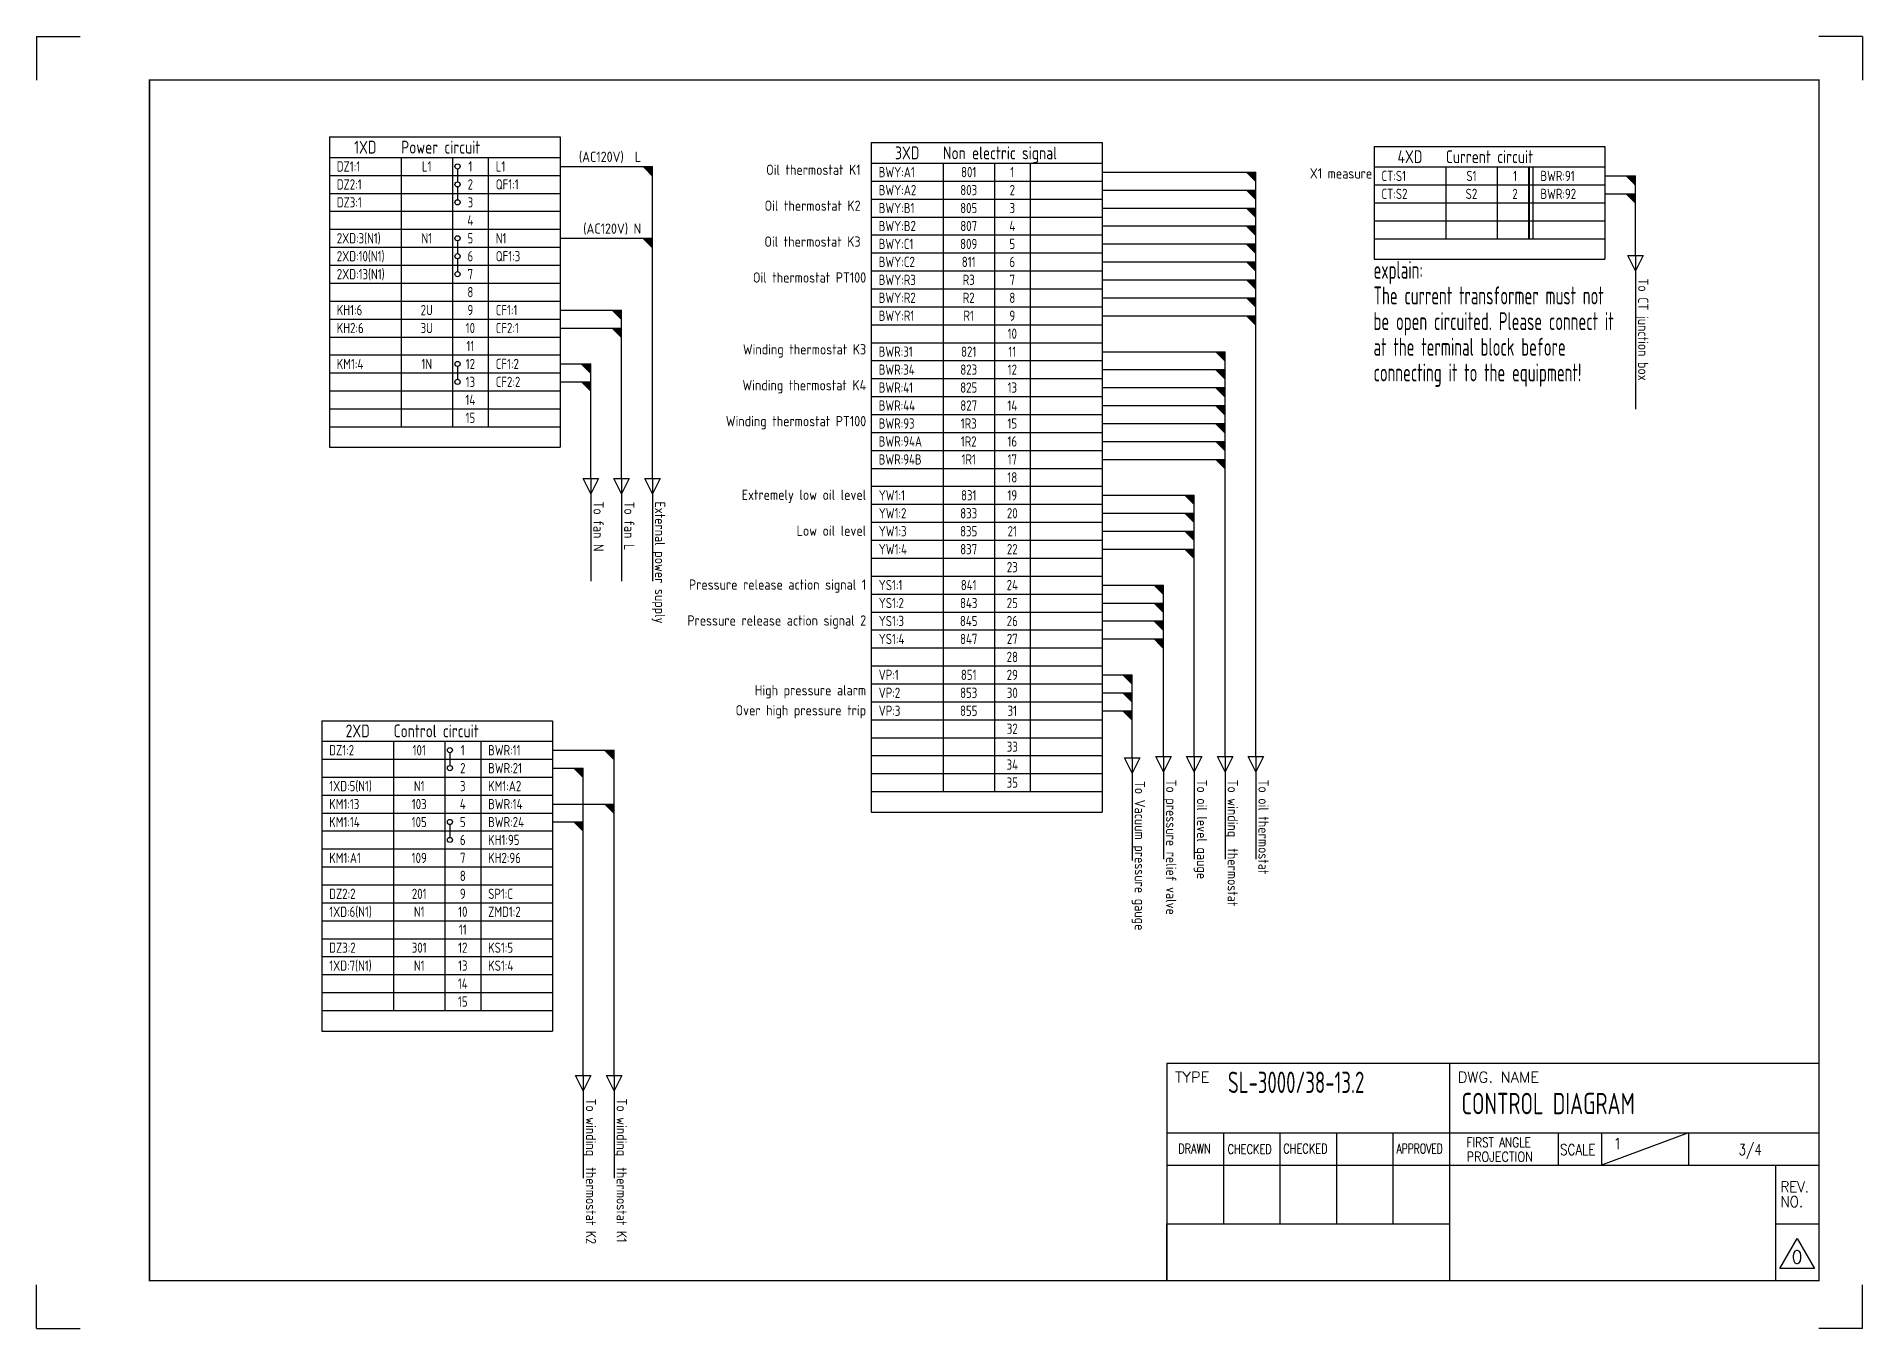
# Model space of a CAD drawing. Header units: millimetres. Extents: x 3839 to 6700, y -15967 to -14234.
# Drawn here: x 4754.7 to 5182, y -15966.7 to -15664.5 of the extents above; entities that cross this region are included whole.
import ezdxf
from ezdxf.enums import TextEntityAlignment as Align

# ---------------------------------------------------------------- set-up
doc = ezdxf.new("R2010")
doc.units = ezdxf.units.MM
doc.layers.get('0').update_dxf_attribs({"lineweight": 15})
for name, color, linetype in [('1', 4, 'Continuous'), ('2', 3, 'Continuous'), ('CABLE', 4, 'Continuous'), ('LY_JxDzb', 7, 'Continuous'), ('MXB', 4, 'Continuous')]:
    doc.layers.add(name, color=color, linetype=linetype)
doc.layers.add('paper', color=254, linetype='Continuous', plot=False)
doc.layers.add('铁心', color=3, linetype='Continuous', lineweight=0)
doc.styles.add('GB', font='gbenor.shx', dxfattribs={"bigfont": 'gbcbig.shx'})
doc.styles.add('MY-GB', font='gbenor.shx', dxfattribs={"width": 0.9, "bigfont": 'gbcbig.shx'})
doc.styles.add('ROMANS', font='romans.shx', dxfattribs={"oblique": 5})

msp = doc.modelspace()

# ---------------------------------------------------------------- texts
at = {"color": 1, "insert": (5067.6, -15716.95), "char_height": 4.2, "width": 56.4772, "attachment_point": 1, "line_spacing_factor": 0.857143, "style": 'GB'}
msp.add_mtext('{\\Fgbenor,hztxt|c134;\\W0.7;explain:^JThe current transformer must not be open circuited. Please connect it at the terminal block before connecting it to the equipment!}', dxfattribs=at)
at = {"layer": '2', "style": 'ROMANS'}
for s, height, p in [('TYPE', 2.544, (5021.14, -15909.16)), ('DWG. NAME', 2.544, (5087.28, -15909.16)), ('1', 2.54, (5123.63, -15924.72))]:
    msp.add_text(s, height=height, dxfattribs=at).set_placement(p)
for s, height, width, p in [('DRAWN', 2.239, 0.75, (5021.88, -15925.73)), ('CHECKED', 2.239, 0.75, (5046.48, -15925.73)), ('APPROVED', 2.239, 0.7, (5073, -15925.73)), ('FIRST ANGLE', 2.2386, 0.8, (5089.39, -15924.27)), ('SCALE', 2.544, 0.8, (5111.26, -15926.12)), ('3/4', 2.544, 0.8, (5153.04, -15926.12)), ('CHECKED', 2.239, 0.75, (5033.43, -15925.87)), ('PROJECTION', 2.239, 0.86, (5089.39, -15927.63)), ('REV.', 2.544, 0.9, (5162.84, -15934.82)), ('NO.', 2.544, 0.9, (5162.84, -15938.29))]:
    msp.add_text(s, height=height, dxfattribs=dict(at, width=width)).set_placement(p)
at = {"layer": '2', "color": 4, "style": 'ROMANS'}
msp.add_text('0', height=3.05, dxfattribs=at).set_placement((5165.41, -15951.47))
at = {"layer": 'CABLE', "style": 'GB'}
for s, p in [('To CT junction box', (5130.72, -15721.07)), ('To fan N', (4886.21, -15773.24)), ('To fan L', (4893.41, -15773.24)), ('External power supply', (4900.61, -15773.24)), ('To Vacuum pressure gauge', (5012.92, -15838.6)), ('To pressure relief valve ', (5020.25, -15838.28)), ('To oil level gauge ', (5027.45, -15838.28)), ('To winding  thermostat  ', (5034.65, -15838.28)), ('To oil thermostat ', (5041.85, -15838.28)), ('To winding  thermostat K2  ', (4884.44, -15912.89)), ('To winding  thermostat K1  ', (4891.64, -15912.89))]:
    msp.add_text(s, height=2.4, rotation=270, dxfattribs=at).set_placement(p, align=Align.MIDDLE_LEFT)
at = {"layer": 'LY_JxDzb', "style": 'MY-GB', "width": 0.9}
for s, height, p in [('1XD', 3, (4831.61, -15690.36)), ('3XD', 3, (4958.45, -15691.69)), ('4XD', 3, (5076.12, -15692.58)), ('L1', 2.4, (4846.01, -15694.86)), ('1', 2.4, (4856.21, -15694.86)), ('801', 2.4, (4972.85, -15696.19)), ('1', 2.4, (4983.05, -15696.19)), ('S1', 2.4, (5090.52, -15697.08)), ('1', 2.4, (5100.72, -15697.08)), ('L1', 0.0012, (4840.01, -15699.06)), ('2', 2.4, (4856.21, -15699.06)), ('803', 2.4, (4972.85, -15700.39)), ('2', 2.4, (4983.05, -15700.39)), ('S2', 2.4, (5090.52, -15701.28)), ('2', 2.4, (5100.72, -15701.28)), ('L1', 0.0012, (4840.01, -15703.26)), ('3', 2.4, (4856.21, -15703.26)), ('805', 2.4, (4972.85, -15704.59)), ('3', 2.4, (4983.05, -15704.59)), ('4', 2.4, (4856.21, -15707.46)), ('807', 2.4, (4972.85, -15708.79)), ('4', 2.4, (4983.05, -15708.79)), ('N1', 2.4, (4846.01, -15711.66)), ('5', 2.4, (4856.21, -15711.66)), ('809', 2.4, (4972.85, -15712.99)), ('5', 2.4, (4983.05, -15712.99)), ('N1', 0.0012, (4840.01, -15715.86)), ('6', 2.4, (4856.21, -15715.86)), ('811', 2.4, (4972.85, -15717.19)), ('6', 2.4, (4983.05, -15717.19)), ('N1', 0.0012, (4840.01, -15720.06)), ('7', 2.4, (4856.21, -15720.06)), ('R3', 2.4, (4972.85, -15721.39)), ('7', 2.4, (4983.05, -15721.39)), ('8', 2.4, (4856.21, -15724.26)), ('R2', 2.4, (4972.85, -15725.59)), ('8', 2.4, (4983.05, -15725.59)), ('2U', 2.4, (4846.01, -15728.46)), ('9', 2.4, (4856.21, -15728.46)), ('R1', 2.4, (4972.85, -15729.79)), ('9', 2.4, (4983.05, -15729.79)), ('3U', 2.4, (4846.01, -15732.66)), ('10', 2.4, (4856.21, -15732.66)), ('10', 2.4, (4983.05, -15733.99)), ('11', 2.4, (4856.21, -15736.86)), ('821', 2.4, (4972.85, -15738.19)), ('11', 2.4, (4983.05, -15738.19)), ('1N', 2.4, (4846.01, -15741.06)), ('13', 2.4, (4856.21, -15745.26)), ('12', 2.4, (4856.21, -15741.06)), ('823', 2.4, (4972.85, -15742.39)), ('12', 2.4, (4983.05, -15742.39)), ('1N', 0.0012, (4840.01, -15745.26)), ('14', 2.4, (4856.21, -15749.46)), ('825', 2.4, (4972.85, -15746.59)), ('13', 2.4, (4983.05, -15746.59)), ('15', 2.4, (4856.21, -15753.66)), ('827', 2.4, (4972.85, -15750.79)), ('14', 2.4, (4983.05, -15750.79)), ('1R3', 2.4, (4972.85, -15754.99)), ('15', 2.4, (4983.05, -15754.99)), ('1R2', 2.4, (4972.85, -15759.19)), ('16', 2.4, (4983.05, -15759.19)), ('1R1', 2.4, (4972.85, -15763.39)), ('17', 2.4, (4983.05, -15763.39)), ('18', 2.4, (4983.05, -15767.59)), ('831', 2.4, (4972.85, -15771.79)), ('19', 2.4, (4983.05, -15771.79)), ('833', 2.4, (4972.85, -15775.99)), ('20', 2.4, (4983.05, -15775.99)), ('835', 2.4, (4972.85, -15780.19)), ('21', 2.4, (4983.05, -15780.19)), ('837', 2.4, (4972.85, -15784.39)), ('22', 2.4, (4983.05, -15784.39)), ('23', 2.4, (4983.05, -15788.59)), ('841', 2.4, (4972.85, -15792.79)), ('24', 2.4, (4983.05, -15792.79)), ('843', 2.4, (4972.85, -15796.99)), ('25', 2.4, (4983.05, -15796.99)), ('845', 2.4, (4972.85, -15801.19)), ('26', 2.4, (4983.05, -15801.19)), ('847', 2.4, (4972.85, -15805.39)), ('27', 2.4, (4983.05, -15805.39)), ('28', 2.4, (4983.05, -15809.59)), ('851', 2.4, (4972.85, -15813.79)), ('29', 2.4, (4983.05, -15813.79)), ('855', 2.4, (4972.85, -15822.19)), ('853', 2.4, (4972.85, -15817.99)), ('30', 2.4, (4983.05, -15817.99)), ('31', 2.4, (4983.05, -15822.19)), ('32', 2.4, (4983.05, -15826.39)), ('2XD', 3, (4829.84, -15826.91)), ('33', 2.4, (4983.05, -15830.59)), ('101', 2.4, (4844.24, -15831.41)), ('1', 2.4, (4854.44, -15831.41)), ('34', 2.4, (4983.05, -15834.79)), ('101', 0.0012, (4838.24, -15835.61)), ('2', 2.4, (4854.44, -15835.61)), ('35', 2.4, (4983.05, -15838.99)), ('N1', 2.4, (4844.24, -15839.81)), ('3', 2.4, (4854.44, -15839.81)), ('103', 2.4, (4844.24, -15844.01)), ('4', 2.4, (4854.44, -15844.01)), ('105', 2.4, (4844.24, -15848.21)), ('5', 2.4, (4854.44, -15848.21)), ('105', 0.0012, (4838.24, -15852.41)), ('6', 2.4, (4854.44, -15852.41)), ('109', 2.4, (4844.24, -15856.61)), ('7', 2.4, (4854.44, -15856.61)), ('8', 2.4, (4854.44, -15860.81)), ('201', 2.4, (4844.24, -15865.01)), ('N1', 2.4, (4844.24, -15869.21)), ('10', 2.4, (4854.44, -15869.21)), ('9', 2.4, (4854.44, -15865.01)), ('11', 2.4, (4854.44, -15873.41)), ('301', 2.4, (4844.24, -15877.61)), ('12', 2.4, (4854.44, -15877.61)), ('N1', 2.4, (4844.24, -15881.81)), ('13', 2.4, (4854.44, -15881.81)), ('14', 2.4, (4854.44, -15886.01)), ('15', 2.4, (4854.44, -15890.21))]:
    msp.add_text(s, height=height, dxfattribs=at).set_placement(p, align=Align.MIDDLE_CENTER)
for s, height, p in [('Power circuit', 3, (4840.01, -15690.36)), ('Non electric signal', 3, (4966.85, -15691.69)), ('Current circuit', 3, (5084.52, -15692.58)), ('DZ1:1', 2.4, (4824.95, -15694.86)), ('L1', 2.4, (4862.15, -15694.86)), ('BWY:A1', 2.4, (4951.79, -15696.19)), ('CT:S1', 2.4, (5069.46, -15697.08)), ('BWR:91', 2.4, (5106.66, -15697.08)), ('DZ2:1', 2.4, (4824.95, -15699.06)), ('QF1:1', 2.4, (4862.15, -15699.06)), ('BWY:A2', 2.4, (4951.79, -15700.39)), ('CT:S2', 2.4, (5069.46, -15701.28)), ('BWR:92', 2.4, (5106.66, -15701.28)), ('DZ3:1', 2.4, (4824.95, -15703.26)), ('BWY:B1', 2.4, (4951.79, -15704.59)), ('BWY:B2', 2.4, (4951.79, -15708.79)), ('2XD:3(N1)', 2.4, (4824.95, -15711.66)), ('N1', 2.4, (4862.15, -15711.66)), ('BWY:C1', 2.4, (4951.79, -15712.99)), ('2XD:10(N1)', 2.4, (4824.95, -15715.86)), ('QF1:3', 2.4, (4862.15, -15715.86)), ('BWY:C2', 2.4, (4951.79, -15717.19)), ('2XD:13(N1)', 2.4, (4824.95, -15720.06)), ('BWY:R3', 2.4, (4951.79, -15721.39)), ('BWY:R2', 2.4, (4951.79, -15725.59)), ('KH1:6', 2.4, (4824.95, -15728.46)), ('CF1:1', 2.4, (4862.15, -15728.46)), ('BWY:R1', 2.4, (4951.79, -15729.79)), ('KH2:6', 2.4, (4824.95, -15732.66)), ('CF2:1', 2.4, (4862.15, -15732.66)), ('BWR:31', 2.4, (4951.79, -15738.19)), ('KM1:4', 2.4, (4824.95, -15741.06)), ('CF1:2', 2.4, (4862.15, -15741.06)), ('CF2:2', 2.4, (4862.15, -15745.26)), ('BWR:34', 2.4, (4951.79, -15742.39)), ('BWR:41', 2.4, (4951.79, -15746.59)), ('BWR:44', 2.4, (4951.79, -15750.79)), ('BWR:93', 2.4, (4951.79, -15754.99)), ('BWR:94A', 2.4, (4951.79, -15759.19)), ('BWR:94B', 2.4, (4951.79, -15763.39)), ('YW1:1', 2.4, (4951.79, -15771.79)), ('YW1:2', 2.4, (4951.79, -15775.99)), ('YW1:3', 2.4, (4951.79, -15780.19)), ('YW1:4', 2.4, (4951.79, -15784.39)), ('YS1:1', 2.4, (4951.79, -15792.79)), ('YS1:2', 2.4, (4951.79, -15796.99)), ('YS1:3', 2.4, (4951.79, -15801.19)), ('YS1:4', 2.4, (4951.79, -15805.39)), ('VP:1', 2.4, (4951.79, -15813.79)), ('VP:2', 2.4, (4951.79, -15817.99)), ('VP:3', 2.4, (4951.79, -15822.19)), ('Control circuit', 3, (4838.24, -15826.91)), ('DZ1:2', 2.4, (4823.18, -15831.41)), ('BWR:11', 2.4, (4860.38, -15831.41)), ('BWR:21', 2.4, (4860.38, -15835.61)), ('1XD:5(N1)', 2.4, (4823.18, -15839.81)), ('KM1:A2', 2.4, (4860.38, -15839.81)), ('KM1:13', 2.4, (4823.18, -15844.01)), ('BWR:14', 2.4, (4860.38, -15844.01)), ('KM1:14', 2.4, (4823.18, -15848.21)), ('BWR:24', 2.4, (4860.38, -15848.21)), ('KH1:95', 2.4, (4860.38, -15852.41)), ('KM1:A1', 2.4, (4823.18, -15856.61)), ('KH2:96', 2.4, (4860.38, -15856.61)), ('1XD:6(N1)', 2.4, (4823.18, -15869.21)), ('DZ2:2', 2.4, (4823.18, -15865.01)), ('SP1:C', 2.4, (4860.38, -15865.01)), ('ZMD1:2', 2.4, (4860.38, -15869.21)), ('DZ3:2', 2.4, (4823.18, -15877.61)), ('KS1:5', 2.4, (4860.38, -15877.61)), ('1XD:7(N1)', 2.4, (4823.18, -15881.81)), ('KS1:4', 2.4, (4860.38, -15881.81))]:
    msp.add_text(s, height=height, dxfattribs=at).set_placement(p, align=Align.MIDDLE_LEFT)
at = {"layer": 'LY_JxDzb', "style": 'GB'}
for s, p in [('(AC120V)  L', (4896.19, -15693.81)), ('Oil thermostat K1 ', (4948.85, -15696.84)), ('Oil thermostat K2 ', (4948.85, -15705.24)), ('(AC120V) N', (4896.19, -15710.61)), ('Oil thermostat K3 ', (4948.85, -15713.64)), ('Oil thermostat PT100', (4948.85, -15722.04)), ('Winding thermostat K3', (4948.85, -15738.84)), ('Winding thermostat K4', (4948.85, -15747.24)), ('Winding thermostat PT100', (4948.85, -15755.64)), ('Extremely low oil level', (4948.85, -15772.87)), ('Low oil level', (4948.85, -15781.27)), ('Pressure release action signal 1', (4948.85, -15793.87)), ('Pressure release action signal 2', (4948.85, -15802.27)), ('High pressure alarm', (4948.85, -15818.59)), ('Over high pressure trip', (4948.85, -15823.27))]:
    msp.add_text(s, height=2.4, dxfattribs=at).set_placement(p, align=Align.RIGHT)
msp.add_text('X1 measure', height=2.4, dxfattribs=at).set_placement((5059.99, -15696.49), align=Align.MIDDLE_CENTER)
at = {"layer": 'MXB', "style": 'MY-GB'}
for s, width, p in [('SL-3000/38-13.2', 0.75, (5033.52, -15911.6)), ('CONTROL DIAGRAM', 0.8, (5088.19, -15916.57))]:
    msp.add_text(s, height=5, dxfattribs=dict(at, width=width)).set_placement(p)

# ---------------------------------------------------------------- linework, layer by layer
at = {"layer": '1', "const_width": 0.356}
msp.add_lwpolyline([(4781.13, -15955.49), (5171.86, -15955.49), (5171.86, -15674.65), (4781.13, -15674.65), (4781.13, -15955.49)], dxfattribs=at)
msp.add_lwpolyline([(4781.13, -15955.49), (5171.86, -15955.49), (5171.86, -15674.65), (4781.13, -15674.65), (4781.13, -15955.49)], dxfattribs=at)
at = {"layer": '2'}
for p, q in [((5019.23, -15904.61), (5171.86, -15904.61)), ((5019.23, -15904.61), (5019.23, -15955.49)), ((5085.37, -15904.61), (5085.37, -15955.49)), ((5019.23, -15920.89), (5171.86, -15920.89)), ((5032.46, -15920.89), (5032.46, -15942.23)), ((5045.69, -15920.89), (5045.69, -15942.23)), ((5058.92, -15920.89), (5058.92, -15942.23)), ((5072.14, -15920.89), (5072.14, -15942.23)), ((5110.81, -15920.89), (5110.81, -15928.52)), ((5141.34, -15920.89), (5120.99, -15928.52)), ((5120.99, -15920.89), (5120.99, -15928.52)), ((5141.34, -15920.89), (5141.34, -15928.52)), ((5019.23, -15928.52), (5085.37, -15928.52)), ((5085.37, -15928.52), (5171.86, -15928.52)), ((5161.69, -15928.52), (5161.69, -15955.49)), ((5019.23, -15942.23), (5085.37, -15942.23)), ((5019.23, -15955.46), (5019.23, -15942.23)), ((5161.69, -15942.23), (5171.86, -15942.23)), ((5162.7, -15952.69), (5166.77, -15945.64)), ((5166.77, -15945.64), (5170.84, -15952.69)), ((5170.84, -15952.69), (5162.7, -15952.69))]:
    msp.add_line(p, q, dxfattribs=at)
at = {"layer": 'CABLE'}
for points in [[(4877.21, -15694.86), (4898.81, -15694.86)], [(4898.81, -15767.84), (4898.81, -15694.86)], [(5004.05, -15696.19), (5040.05, -15696.19)], [(5040.05, -15832.88), (5040.05, -15696.19)], [(5121.72, -15697.08), (5128.92, -15697.08)], [(5128.92, -15715.67), (5128.92, -15697.08)], [(5004.05, -15700.39), (5040.05, -15700.39)], [(5121.72, -15701.28), (5128.92, -15701.28)], [(5004.05, -15704.59), (5040.05, -15704.59)], [(5004.05, -15708.79), (5040.05, -15708.79)], [(4877.21, -15711.66), (4898.81, -15711.66)], [(5004.05, -15712.99), (5040.05, -15712.99)], [(5004.05, -15717.19), (5040.05, -15717.19)], [(5128.92, -15715.67), (5128.92, -15719.27), (5127.12, -15715.67), (5130.72, -15715.67), (5128.92, -15719.27), (5128.92, -15751.67)], [(5004.05, -15721.39), (5040.05, -15721.39)], [(5004.05, -15725.59), (5040.05, -15725.59)], [(4877.21, -15728.46), (4891.61, -15728.46)], [(4891.61, -15767.84), (4891.61, -15728.46)], [(5004.05, -15729.79), (5040.05, -15729.79)], [(4877.21, -15732.66), (4891.61, -15732.66)], [(5004.05, -15738.19), (5032.85, -15738.19)], [(5032.85, -15832.88), (5032.85, -15738.19)], [(4877.21, -15741.06), (4884.41, -15741.06)], [(4884.41, -15767.84), (4884.41, -15741.06)], [(5004.05, -15742.39), (5032.85, -15742.39)], [(4877.21, -15745.26), (4884.41, -15745.26)], [(5004.05, -15746.59), (5032.85, -15746.59)], [(5004.05, -15750.79), (5032.85, -15750.79)], [(5004.05, -15754.99), (5032.85, -15754.99)], [(5004.05, -15759.19), (5032.85, -15759.19)], [(5004.05, -15763.39), (5032.85, -15763.39)], [(4884.41, -15767.84), (4884.41, -15771.44), (4882.61, -15767.84), (4886.21, -15767.84), (4884.41, -15771.44), (4884.41, -15791.84)], [(4891.61, -15767.84), (4891.61, -15771.44), (4889.81, -15767.84), (4893.41, -15767.84), (4891.61, -15771.44), (4891.61, -15791.84)], [(4898.81, -15767.84), (4898.81, -15771.44), (4897.01, -15767.84), (4900.61, -15767.84), (4898.81, -15771.44), (4898.81, -15791.84)], [(5004.05, -15771.79), (5025.65, -15771.79)], [(5025.65, -15832.88), (5025.65, -15771.79)], [(5004.05, -15775.99), (5025.65, -15775.99)], [(5004.05, -15780.19), (5025.65, -15780.19)], [(5004.05, -15784.39), (5025.65, -15784.39)], [(5004.05, -15792.79), (5018.45, -15792.79)], [(5018.45, -15832.88), (5018.45, -15792.79)], [(5004.05, -15796.99), (5018.45, -15796.99)], [(5004.05, -15801.19), (5018.45, -15801.19)], [(5004.05, -15805.39), (5018.45, -15805.39)], [(5004.05, -15813.79), (5011.12, -15813.79)], [(5011.12, -15833.2), (5011.12, -15813.79)], [(5004.05, -15817.99), (5011.12, -15817.99)], [(5004.05, -15822.19), (5011.12, -15822.19)], [(4875.44, -15831.41), (4889.84, -15831.41)], [(4889.84, -15907.49), (4889.84, -15831.41)], [(5011.12, -15833.2), (5011.12, -15836.8), (5009.32, -15833.2), (5012.92, -15833.2), (5011.12, -15836.8), (5011.12, -15857.2)], [(5018.45, -15832.88), (5018.45, -15836.48), (5016.65, -15832.88), (5020.25, -15832.88), (5018.45, -15836.48), (5018.45, -15856.88)], [(5025.65, -15832.88), (5025.65, -15836.48), (5023.85, -15832.88), (5027.45, -15832.88), (5025.65, -15836.48), (5025.65, -15856.88)], [(5032.85, -15832.88), (5032.85, -15836.48), (5031.05, -15832.88), (5034.65, -15832.88), (5032.85, -15836.48), (5032.85, -15856.88)], [(5040.05, -15832.88), (5040.05, -15836.48), (5038.25, -15832.88), (5041.85, -15832.88), (5040.05, -15836.48), (5040.05, -15856.88)], [(4875.44, -15835.61), (4882.64, -15835.61)], [(4882.64, -15907.49), (4882.64, -15835.61)], [(4875.44, -15844.01), (4889.84, -15844.01)], [(4875.44, -15848.21), (4882.64, -15848.21)], [(4882.64, -15907.49), (4882.64, -15911.09), (4880.84, -15907.49), (4884.44, -15907.49), (4882.64, -15911.09), (4882.64, -15931.49)], [(4889.84, -15907.49), (4889.84, -15911.09), (4888.04, -15907.49), (4891.64, -15907.49), (4889.84, -15911.09), (4889.84, -15931.49)]]:
    msp.add_lwpolyline(points, dxfattribs=at)
for points in [[(4898.81, -15694.86), (4898.81, -15697.26), (4896.41, -15694.86)], [(5040.05, -15696.19), (5040.05, -15698.59), (5037.65, -15696.19)], [(5128.92, -15697.08), (5128.92, -15699.48), (5126.52, -15697.08)], [(5040.05, -15700.39), (5040.05, -15702.79), (5037.65, -15700.39)], [(5128.92, -15701.28), (5128.92, -15703.68), (5126.52, -15701.28)], [(5040.05, -15704.59), (5040.05, -15706.99), (5037.65, -15704.59)], [(5040.05, -15708.79), (5040.05, -15711.19), (5037.65, -15708.79)], [(4898.81, -15711.66), (4898.81, -15714.06), (4896.41, -15711.66)], [(5040.05, -15712.99), (5040.05, -15715.39), (5037.65, -15712.99)], [(5040.05, -15717.19), (5040.05, -15719.59), (5037.65, -15717.19)], [(5040.05, -15721.39), (5040.05, -15723.79), (5037.65, -15721.39)], [(5040.05, -15725.59), (5040.05, -15727.99), (5037.65, -15725.59)], [(4891.61, -15728.46), (4891.61, -15730.86), (4889.21, -15728.46)], [(5040.05, -15729.79), (5040.05, -15732.19), (5037.65, -15729.79)], [(4891.61, -15732.66), (4891.61, -15735.06), (4889.21, -15732.66)], [(5032.85, -15738.19), (5032.85, -15740.59), (5030.45, -15738.19)], [(4884.41, -15741.06), (4884.41, -15743.46), (4882.01, -15741.06)], [(5032.85, -15742.39), (5032.85, -15744.79), (5030.45, -15742.39)], [(4884.41, -15745.26), (4884.41, -15747.66), (4882.01, -15745.26)], [(5032.85, -15746.59), (5032.85, -15748.99), (5030.45, -15746.59)], [(5032.85, -15750.79), (5032.85, -15753.19), (5030.45, -15750.79)], [(5032.85, -15754.99), (5032.85, -15757.39), (5030.45, -15754.99)], [(5032.85, -15759.19), (5032.85, -15761.59), (5030.45, -15759.19)], [(5032.85, -15763.39), (5032.85, -15765.79), (5030.45, -15763.39)], [(5025.65, -15771.79), (5025.65, -15774.19), (5023.25, -15771.79)], [(5025.65, -15775.99), (5025.65, -15778.39), (5023.25, -15775.99)], [(5025.65, -15780.19), (5025.65, -15782.59), (5023.25, -15780.19)], [(5025.65, -15784.39), (5025.65, -15786.79), (5023.25, -15784.39)], [(5018.45, -15792.79), (5018.45, -15795.19), (5016.05, -15792.79)], [(5018.45, -15796.99), (5018.45, -15799.39), (5016.05, -15796.99)], [(5018.45, -15801.19), (5018.45, -15803.59), (5016.05, -15801.19)], [(5018.45, -15805.39), (5018.45, -15807.79), (5016.05, -15805.39)], [(5011.12, -15813.79), (5011.12, -15816.19), (5008.72, -15813.79)], [(5011.12, -15817.99), (5011.12, -15820.39), (5008.72, -15817.99)], [(5011.12, -15822.19), (5011.12, -15824.59), (5008.72, -15822.19)], [(4889.84, -15831.41), (4889.84, -15833.81), (4887.44, -15831.41)], [(4882.64, -15835.61), (4882.64, -15838.01), (4880.24, -15835.61)], [(4889.84, -15844.01), (4889.84, -15846.41), (4887.44, -15844.01)], [(4882.64, -15848.21), (4882.64, -15850.61), (4880.24, -15848.21)]]:
    msp.add_solid(points, dxfattribs=at)
at = {"layer": 'LY_JxDzb'}
for p, q in [((4823.21, -15687.96), (4877.21, -15687.96)), ((4823.21, -15687.96), (4823.21, -15692.76)), ((4877.21, -15687.96), (4877.21, -15692.76)), ((4823.21, -15692.76), (4877.21, -15692.76)), ((4823.21, -15692.76), (4823.21, -15696.96)), ((4823.21, -15692.76), (4823.21, -15696.96)), ((4840.01, -15692.76), (4840.01, -15696.96)), ((4852.01, -15692.76), (4852.01, -15696.96)), ((4860.41, -15692.76), (4860.41, -15696.96)), ((4877.21, -15692.76), (4877.21, -15696.96)), ((4877.21, -15692.76), (4877.21, -15696.96)), ((4950.05, -15689.29), (5004.05, -15689.29)), ((4950.05, -15689.29), (4950.05, -15694.09)), ((5004.05, -15689.29), (5004.05, -15694.09)), ((5067.72, -15690.18), (5121.72, -15690.18)), ((5067.72, -15690.18), (5067.72, -15694.98)), ((5121.72, -15690.18), (5121.72, -15694.98)), ((4823.21, -15696.96), (4877.21, -15696.96)), ((4823.21, -15696.96), (4823.21, -15701.16)), ((4823.21, -15696.96), (4823.21, -15701.16)), ((4840.01, -15696.96), (4840.01, -15701.16)), ((4852.01, -15696.96), (4852.01, -15701.16)), ((4860.41, -15696.96), (4860.41, -15701.16)), ((4877.21, -15696.96), (4877.21, -15701.16)), ((4877.21, -15696.96), (4877.21, -15701.16)), ((4950.05, -15694.09), (5004.05, -15694.09)), ((4950.05, -15694.09), (4950.05, -15698.29)), ((4950.05, -15694.09), (4950.05, -15698.29)), ((4966.85, -15694.09), (4966.85, -15698.29)), ((4978.85, -15694.09), (4978.85, -15698.29)), ((4987.25, -15694.09), (4987.25, -15698.29)), ((5004.05, -15694.09), (5004.05, -15698.29)), ((5004.05, -15694.09), (5004.05, -15698.29)), ((5067.72, -15694.98), (5121.72, -15694.98)), ((5067.72, -15694.98), (5067.72, -15699.18)), ((5067.72, -15694.98), (5067.72, -15699.18)), ((5084.52, -15694.98), (5084.52, -15699.18)), ((5096.52, -15694.98), (5096.52, -15699.18)), ((5104.92, -15694.98), (5104.92, -15699.18)), ((5121.72, -15694.98), (5121.72, -15699.18)), ((5121.72, -15694.98), (5121.72, -15699.18)), ((4823.21, -15701.16), (4877.21, -15701.16)), ((4823.21, -15701.16), (4823.21, -15705.36)), ((4823.21, -15701.16), (4823.21, -15705.36)), ((4840.01, -15701.16), (4840.01, -15705.36)), ((4852.01, -15701.16), (4852.01, -15705.36)), ((4860.41, -15701.16), (4860.41, -15705.36)), ((4877.21, -15701.16), (4877.21, -15705.36)), ((4877.21, -15701.16), (4877.21, -15705.36)), ((4950.05, -15698.29), (5004.05, -15698.29)), ((4950.05, -15698.29), (4950.05, -15702.49)), ((4950.05, -15698.29), (4950.05, -15702.49)), ((4966.85, -15698.29), (4966.85, -15702.49)), ((4978.85, -15698.29), (4978.85, -15702.49)), ((4987.25, -15698.29), (4987.25, -15702.49)), ((5004.05, -15698.29), (5004.05, -15702.49)), ((5004.05, -15698.29), (5004.05, -15702.49)), ((5067.72, -15699.18), (5121.72, -15699.18)), ((5067.72, -15699.18), (5067.72, -15703.38)), ((5067.72, -15699.18), (5067.72, -15703.38)), ((5084.52, -15699.18), (5084.52, -15703.38)), ((5096.52, -15699.18), (5096.52, -15703.38)), ((5104.92, -15699.18), (5104.92, -15703.38)), ((5121.72, -15699.18), (5121.72, -15703.38)), ((5121.72, -15699.18), (5121.72, -15703.38)), ((4823.21, -15705.36), (4877.21, -15705.36)), ((4823.21, -15705.36), (4823.21, -15709.56)), ((4823.21, -15705.36), (4823.21, -15709.56)), ((4840.01, -15705.36), (4840.01, -15709.56)), ((4852.01, -15705.36), (4852.01, -15709.56)), ((4860.41, -15705.36), (4860.41, -15709.56)), ((4877.21, -15705.36), (4877.21, -15709.56)), ((4877.21, -15705.36), (4877.21, -15709.56)), ((4950.05, -15702.49), (5004.05, -15702.49)), ((4950.05, -15702.49), (4950.05, -15706.69)), ((4950.05, -15702.49), (4950.05, -15706.69)), ((4966.85, -15702.49), (4966.85, -15706.69)), ((4978.85, -15702.49), (4978.85, -15706.69)), ((4987.25, -15702.49), (4987.25, -15706.69)), ((5004.05, -15702.49), (5004.05, -15706.69)), ((5004.05, -15702.49), (5004.05, -15706.69)), ((5067.72, -15703.38), (5121.72, -15703.38)), ((5067.72, -15703.38), (5067.72, -15707.58)), ((5067.72, -15703.38), (5067.72, -15707.58)), ((5084.52, -15703.38), (5084.52, -15711.78)), ((5096.52, -15703.38), (5096.52, -15711.78)), ((5104.92, -15703.38), (5104.92, -15707.58)), ((5121.72, -15703.38), (5121.72, -15707.58)), ((5121.72, -15703.38), (5121.72, -15707.58)), ((4823.21, -15709.56), (4877.21, -15709.56)), ((4823.21, -15709.56), (4823.21, -15713.76)), ((4823.21, -15709.56), (4823.21, -15713.76)), ((4840.01, -15709.56), (4840.01, -15713.76)), ((4852.01, -15709.56), (4852.01, -15713.76)), ((4860.41, -15709.56), (4860.41, -15713.76)), ((4877.21, -15709.56), (4877.21, -15713.76)), ((4877.21, -15709.56), (4877.21, -15713.76)), ((4950.05, -15706.69), (5004.05, -15706.69)), ((4950.05, -15706.69), (4950.05, -15710.89)), ((4950.05, -15706.69), (4950.05, -15710.89)), ((4966.85, -15706.69), (4966.85, -15710.89)), ((4978.85, -15706.69), (4978.85, -15710.89)), ((4987.25, -15706.69), (4987.25, -15710.89)), ((5004.05, -15706.69), (5004.05, -15710.89)), ((5004.05, -15706.69), (5004.05, -15710.89)), ((5067.72, -15707.58), (5121.72, -15707.58)), ((5067.72, -15707.58), (5067.72, -15711.78)), ((5067.72, -15707.58), (5067.72, -15711.78)), ((5104.92, -15707.58), (5104.92, -15711.78)), ((5121.72, -15707.58), (5121.72, -15711.78)), ((5121.72, -15707.58), (5121.72, -15711.78)), ((4823.21, -15713.76), (4877.21, -15713.76)), ((4823.21, -15713.76), (4823.21, -15717.96)), ((4823.21, -15713.76), (4823.21, -15717.96)), ((4840.01, -15713.76), (4840.01, -15717.96)), ((4852.01, -15713.76), (4852.01, -15717.96)), ((4860.41, -15713.76), (4860.41, -15717.96)), ((4877.21, -15713.76), (4877.21, -15717.96)), ((4877.21, -15713.76), (4877.21, -15717.96)), ((4950.05, -15710.89), (5004.05, -15710.89)), ((4950.05, -15710.89), (4950.05, -15715.09)), ((4950.05, -15710.89), (4950.05, -15715.09)), ((4966.85, -15710.89), (4966.85, -15715.09)), ((4978.85, -15710.89), (4978.85, -15715.09)), ((4987.25, -15710.89), (4987.25, -15715.09)), ((5004.05, -15710.89), (5004.05, -15715.09)), ((5004.05, -15710.89), (5004.05, -15715.09)), ((5067.72, -15711.78), (5121.72, -15711.78)), ((5067.72, -15711.78), (5067.72, -15715.98)), ((5067.72, -15711.78), (5067.72, -15715.98)), ((5067.72, -15711.78), (5121.72, -15711.78)), ((5067.72, -15711.78), (5067.72, -15716.58)), ((5121.72, -15711.78), (5121.72, -15715.98)), ((5121.72, -15711.78), (5121.72, -15715.98)), ((5121.72, -15711.78), (5121.72, -15716.58)), ((4823.21, -15717.96), (4877.21, -15717.96)), ((4823.21, -15717.96), (4823.21, -15722.16)), ((4823.21, -15717.96), (4823.21, -15722.16)), ((4840.01, -15717.96), (4840.01, -15722.16)), ((4852.01, -15717.96), (4852.01, -15722.16)), ((4860.41, -15717.96), (4860.41, -15722.16)), ((4877.21, -15717.96), (4877.21, -15722.16)), ((4877.21, -15717.96), (4877.21, -15722.16)), ((4950.05, -15715.09), (5004.05, -15715.09)), ((4950.05, -15715.09), (4950.05, -15719.29)), ((4950.05, -15715.09), (4950.05, -15719.29)), ((4966.85, -15715.09), (4966.85, -15719.29)), ((4978.85, -15715.09), (4978.85, -15719.29)), ((4987.25, -15715.09), (4987.25, -15719.29)), ((5004.05, -15715.09), (5004.05, -15719.29)), ((5004.05, -15715.09), (5004.05, -15719.29)), ((5067.72, -15716.58), (5121.72, -15716.58)), ((4823.21, -15722.16), (4877.21, -15722.16)), ((4823.21, -15722.16), (4823.21, -15726.36)), ((4823.21, -15722.16), (4823.21, -15726.36)), ((4840.01, -15722.16), (4840.01, -15726.36)), ((4852.01, -15722.16), (4852.01, -15726.36)), ((4860.41, -15722.16), (4860.41, -15726.36)), ((4877.21, -15722.16), (4877.21, -15726.36)), ((4877.21, -15722.16), (4877.21, -15726.36)), ((4950.05, -15719.29), (5004.05, -15719.29)), ((4950.05, -15719.29), (4950.05, -15723.49)), ((4950.05, -15719.29), (4950.05, -15723.49)), ((4966.85, -15719.29), (4966.85, -15723.49)), ((4978.85, -15719.29), (4978.85, -15723.49)), ((4987.25, -15719.29), (4987.25, -15723.49)), ((5004.05, -15719.29), (5004.05, -15723.49)), ((5004.05, -15719.29), (5004.05, -15723.49)), ((4823.21, -15726.36), (4877.21, -15726.36)), ((4823.21, -15726.36), (4823.21, -15730.56)), ((4823.21, -15726.36), (4823.21, -15730.56)), ((4840.01, -15726.36), (4840.01, -15730.56)), ((4852.01, -15726.36), (4852.01, -15730.56)), ((4860.41, -15726.36), (4860.41, -15730.56)), ((4877.21, -15726.36), (4877.21, -15730.56)), ((4877.21, -15726.36), (4877.21, -15730.56)), ((4950.05, -15723.49), (5004.05, -15723.49)), ((4950.05, -15723.49), (4950.05, -15727.69)), ((4950.05, -15723.49), (4950.05, -15727.69)), ((4966.85, -15723.49), (4966.85, -15727.69)), ((4978.85, -15723.49), (4978.85, -15727.69)), ((4987.25, -15723.49), (4987.25, -15727.69)), ((5004.05, -15723.49), (5004.05, -15727.69)), ((5004.05, -15723.49), (5004.05, -15727.69)), ((4823.21, -15730.56), (4877.21, -15730.56)), ((4823.21, -15730.56), (4823.21, -15734.76)), ((4823.21, -15730.56), (4823.21, -15734.76)), ((4840.01, -15730.56), (4840.01, -15734.76)), ((4852.01, -15730.56), (4852.01, -15734.76)), ((4860.41, -15730.56), (4860.41, -15734.76)), ((4877.21, -15730.56), (4877.21, -15734.76)), ((4877.21, -15730.56), (4877.21, -15734.76)), ((4950.05, -15727.69), (5004.05, -15727.69)), ((4950.05, -15727.69), (4950.05, -15731.89)), ((4950.05, -15727.69), (4950.05, -15731.89)), ((4966.85, -15727.69), (4966.85, -15731.89)), ((4978.85, -15727.69), (4978.85, -15731.89)), ((4987.25, -15727.69), (4987.25, -15731.89)), ((5004.05, -15727.69), (5004.05, -15731.89)), ((5004.05, -15727.69), (5004.05, -15731.89)), ((4823.21, -15734.76), (4877.21, -15734.76)), ((4823.21, -15734.76), (4823.21, -15738.96)), ((4823.21, -15734.76), (4823.21, -15738.96)), ((4840.01, -15734.76), (4840.01, -15738.96)), ((4852.01, -15734.76), (4852.01, -15738.96)), ((4860.41, -15734.76), (4860.41, -15738.96)), ((4877.21, -15734.76), (4877.21, -15738.96)), ((4877.21, -15734.76), (4877.21, -15738.96)), ((4950.05, -15731.89), (5004.05, -15731.89)), ((4950.05, -15731.89), (4950.05, -15736.09)), ((4950.05, -15731.89), (4950.05, -15736.09)), ((4966.85, -15731.89), (4966.85, -15736.09)), ((4978.85, -15731.89), (4978.85, -15736.09)), ((4987.25, -15731.89), (4987.25, -15736.09)), ((5004.05, -15731.89), (5004.05, -15736.09)), ((5004.05, -15731.89), (5004.05, -15736.09)), ((4823.21, -15738.96), (4877.21, -15738.96)), ((4823.21, -15738.96), (4823.21, -15743.16)), ((4823.21, -15738.96), (4823.21, -15743.16)), ((4840.01, -15738.96), (4840.01, -15743.16)), ((4852.01, -15738.96), (4852.01, -15743.16)), ((4860.41, -15738.96), (4860.41, -15743.16)), ((4877.21, -15738.96), (4877.21, -15743.16)), ((4877.21, -15738.96), (4877.21, -15743.16)), ((4950.05, -15736.09), (5004.05, -15736.09)), ((4950.05, -15736.09), (4950.05, -15740.29)), ((4950.05, -15736.09), (4950.05, -15740.29)), ((4966.85, -15736.09), (4966.85, -15740.29)), ((4978.85, -15736.09), (4978.85, -15740.29)), ((4987.25, -15736.09), (4987.25, -15740.29)), ((5004.05, -15736.09), (5004.05, -15740.29)), ((5004.05, -15736.09), (5004.05, -15740.29)), ((4823.21, -15743.16), (4877.21, -15743.16)), ((4823.21, -15743.16), (4823.21, -15747.36)), ((4823.21, -15743.16), (4823.21, -15747.36)), ((4840.01, -15743.16), (4840.01, -15747.36)), ((4852.01, -15743.16), (4852.01, -15747.36)), ((4860.41, -15743.16), (4860.41, -15747.36)), ((4877.21, -15743.16), (4877.21, -15747.36)), ((4877.21, -15743.16), (4877.21, -15747.36)), ((4950.05, -15740.29), (5004.05, -15740.29)), ((4950.05, -15740.29), (4950.05, -15744.49)), ((4950.05, -15740.29), (4950.05, -15744.49)), ((4966.85, -15740.29), (4966.85, -15744.49)), ((4978.85, -15740.29), (4978.85, -15744.49)), ((4987.25, -15740.29), (4987.25, -15744.49)), ((5004.05, -15740.29), (5004.05, -15744.49)), ((5004.05, -15740.29), (5004.05, -15744.49)), ((4823.21, -15747.36), (4877.21, -15747.36)), ((4823.21, -15747.36), (4823.21, -15751.56)), ((4823.21, -15747.36), (4823.21, -15751.56)), ((4840.01, -15747.36), (4840.01, -15751.56)), ((4852.01, -15747.36), (4852.01, -15751.56)), ((4860.41, -15747.36), (4860.41, -15751.56)), ((4877.21, -15747.36), (4877.21, -15751.56)), ((4877.21, -15747.36), (4877.21, -15751.56)), ((4950.05, -15744.49), (5004.05, -15744.49)), ((4950.05, -15744.49), (4950.05, -15748.69)), ((4950.05, -15744.49), (4950.05, -15748.69)), ((4966.85, -15744.49), (4966.85, -15748.69)), ((4978.85, -15744.49), (4978.85, -15748.69)), ((4987.25, -15744.49), (4987.25, -15748.69)), ((5004.05, -15744.49), (5004.05, -15748.69)), ((5004.05, -15744.49), (5004.05, -15748.69)), ((4823.21, -15751.56), (4877.21, -15751.56)), ((4823.21, -15751.56), (4823.21, -15755.76)), ((4823.21, -15751.56), (4823.21, -15755.76)), ((4840.01, -15751.56), (4840.01, -15755.76)), ((4852.01, -15751.56), (4852.01, -15755.76)), ((4860.41, -15751.56), (4860.41, -15755.76)), ((4877.21, -15751.56), (4877.21, -15755.76)), ((4877.21, -15751.56), (4877.21, -15755.76)), ((4950.05, -15748.69), (5004.05, -15748.69)), ((4950.05, -15748.69), (4950.05, -15752.89)), ((4950.05, -15748.69), (4950.05, -15752.89)), ((4966.85, -15748.69), (4966.85, -15752.89)), ((4978.85, -15748.69), (4978.85, -15752.89)), ((4987.25, -15748.69), (4987.25, -15752.89)), ((5004.05, -15748.69), (5004.05, -15752.89)), ((5004.05, -15748.69), (5004.05, -15752.89)), ((4823.21, -15755.76), (4877.21, -15755.76)), ((4823.21, -15755.76), (4823.21, -15760.56)), ((4877.21, -15755.76), (4877.21, -15760.56)), ((4950.05, -15752.89), (5004.05, -15752.89)), ((4950.05, -15752.89), (4950.05, -15757.09)), ((4950.05, -15752.89), (4950.05, -15757.09)), ((4966.85, -15752.89), (4966.85, -15757.09)), ((4978.85, -15752.89), (4978.85, -15757.09)), ((4987.25, -15752.89), (4987.25, -15757.09)), ((5004.05, -15752.89), (5004.05, -15757.09)), ((5004.05, -15752.89), (5004.05, -15757.09)), ((4823.21, -15760.56), (4877.21, -15760.56)), ((4950.05, -15757.09), (5004.05, -15757.09)), ((4950.05, -15757.09), (4950.05, -15761.29)), ((4950.05, -15757.09), (4950.05, -15761.29)), ((4966.85, -15757.09), (4966.85, -15761.29)), ((4978.85, -15757.09), (4978.85, -15761.29)), ((4987.25, -15757.09), (4987.25, -15761.29)), ((5004.05, -15757.09), (5004.05, -15761.29)), ((5004.05, -15757.09), (5004.05, -15761.29)), ((4950.05, -15761.29), (5004.05, -15761.29)), ((4950.05, -15761.29), (4950.05, -15765.49)), ((4950.05, -15761.29), (4950.05, -15765.49)), ((4966.85, -15761.29), (4966.85, -15765.49)), ((4978.85, -15761.29), (4978.85, -15765.49)), ((4987.25, -15761.29), (4987.25, -15765.49)), ((5004.05, -15761.29), (5004.05, -15765.49)), ((5004.05, -15761.29), (5004.05, -15765.49)), ((4950.05, -15765.49), (5004.05, -15765.49)), ((4950.05, -15765.49), (4950.05, -15769.69)), ((4950.05, -15765.49), (4950.05, -15769.69)), ((4950.05, -15769.69), (5004.05, -15769.69)), ((4950.05, -15769.69), (4950.05, -15773.89)), ((4950.05, -15769.69), (4950.05, -15773.89)), ((4966.85, -15765.49), (4966.85, -15769.69)), ((4966.85, -15769.69), (4966.85, -15773.89)), ((4978.85, -15765.49), (4978.85, -15769.69)), ((4978.85, -15769.69), (4978.85, -15773.89)), ((4987.25, -15765.49), (4987.25, -15769.69)), ((4987.25, -15769.69), (4987.25, -15773.89)), ((5004.05, -15765.49), (5004.05, -15769.69)), ((5004.05, -15765.49), (5004.05, -15769.69)), ((5004.05, -15769.69), (5004.05, -15773.89)), ((5004.05, -15769.69), (5004.05, -15773.89)), ((4950.05, -15773.89), (5004.05, -15773.89)), ((4950.05, -15773.89), (4950.05, -15778.09)), ((4950.05, -15773.89), (4950.05, -15778.09)), ((4966.85, -15773.89), (4966.85, -15778.09)), ((4978.85, -15773.89), (4978.85, -15778.09)), ((4987.25, -15773.89), (4987.25, -15778.09)), ((5004.05, -15773.89), (5004.05, -15778.09)), ((5004.05, -15773.89), (5004.05, -15778.09)), ((4950.05, -15778.09), (5004.05, -15778.09)), ((4950.05, -15778.09), (4950.05, -15782.29)), ((4950.05, -15778.09), (4950.05, -15782.29)), ((4966.85, -15778.09), (4966.85, -15782.29)), ((4978.85, -15778.09), (4978.85, -15782.29)), ((4987.25, -15778.09), (4987.25, -15782.29)), ((5004.05, -15778.09), (5004.05, -15782.29)), ((5004.05, -15778.09), (5004.05, -15782.29)), ((4950.05, -15782.29), (5004.05, -15782.29)), ((4950.05, -15782.29), (4950.05, -15786.49)), ((4950.05, -15782.29), (4950.05, -15786.49)), ((4966.85, -15782.29), (4966.85, -15786.49)), ((4978.85, -15782.29), (4978.85, -15786.49)), ((4987.25, -15782.29), (4987.25, -15786.49)), ((5004.05, -15782.29), (5004.05, -15786.49)), ((5004.05, -15782.29), (5004.05, -15786.49)), ((4950.05, -15786.49), (5004.05, -15786.49)), ((4950.05, -15786.49), (4950.05, -15790.69)), ((4950.05, -15786.49), (4950.05, -15790.69)), ((4966.85, -15786.49), (4966.85, -15790.69)), ((4978.85, -15786.49), (4978.85, -15790.69)), ((4987.25, -15786.49), (4987.25, -15790.69)), ((5004.05, -15786.49), (5004.05, -15790.69)), ((5004.05, -15786.49), (5004.05, -15790.69)), ((4950.05, -15790.69), (5004.05, -15790.69)), ((4950.05, -15790.69), (4950.05, -15794.89)), ((4950.05, -15790.69), (4950.05, -15794.89)), ((4966.85, -15790.69), (4966.85, -15794.89)), ((4978.85, -15790.69), (4978.85, -15794.89)), ((4987.25, -15790.69), (4987.25, -15794.89)), ((5004.05, -15790.69), (5004.05, -15794.89)), ((5004.05, -15790.69), (5004.05, -15794.89)), ((4950.05, -15794.89), (5004.05, -15794.89)), ((4950.05, -15794.89), (4950.05, -15799.09)), ((4950.05, -15794.89), (4950.05, -15799.09)), ((4966.85, -15794.89), (4966.85, -15799.09)), ((4978.85, -15794.89), (4978.85, -15799.09)), ((4987.25, -15794.89), (4987.25, -15799.09)), ((5004.05, -15794.89), (5004.05, -15799.09)), ((5004.05, -15794.89), (5004.05, -15799.09)), ((4950.05, -15799.09), (5004.05, -15799.09)), ((4950.05, -15799.09), (4950.05, -15803.29)), ((4950.05, -15799.09), (4950.05, -15803.29)), ((4966.85, -15799.09), (4966.85, -15803.29)), ((4978.85, -15799.09), (4978.85, -15803.29)), ((4987.25, -15799.09), (4987.25, -15803.29)), ((5004.05, -15799.09), (5004.05, -15803.29)), ((5004.05, -15799.09), (5004.05, -15803.29)), ((4950.05, -15803.29), (5004.05, -15803.29)), ((4950.05, -15803.29), (4950.05, -15807.49)), ((4950.05, -15803.29), (4950.05, -15807.49)), ((4966.85, -15803.29), (4966.85, -15807.49)), ((4978.85, -15803.29), (4978.85, -15807.49)), ((4987.25, -15803.29), (4987.25, -15807.49)), ((5004.05, -15803.29), (5004.05, -15807.49)), ((5004.05, -15803.29), (5004.05, -15807.49)), ((4950.05, -15807.49), (5004.05, -15807.49)), ((4950.05, -15807.49), (4950.05, -15811.69)), ((4950.05, -15807.49), (4950.05, -15811.69)), ((4966.85, -15807.49), (4966.85, -15811.69)), ((4978.85, -15807.49), (4978.85, -15811.69)), ((4987.25, -15807.49), (4987.25, -15811.69)), ((5004.05, -15807.49), (5004.05, -15811.69)), ((5004.05, -15807.49), (5004.05, -15811.69)), ((4950.05, -15811.69), (5004.05, -15811.69)), ((4950.05, -15811.69), (4950.05, -15815.89)), ((4950.05, -15811.69), (4950.05, -15815.89)), ((4966.85, -15811.69), (4966.85, -15815.89)), ((4978.85, -15811.69), (4978.85, -15815.89)), ((4987.25, -15811.69), (4987.25, -15815.89)), ((5004.05, -15811.69), (5004.05, -15815.89)), ((5004.05, -15811.69), (5004.05, -15815.89)), ((4950.05, -15815.89), (5004.05, -15815.89)), ((4950.05, -15815.89), (4950.05, -15841.09)), ((4950.05, -15815.89), (4950.05, -15841.09)), ((4966.85, -15815.89), (4966.85, -15841.09)), ((4978.85, -15815.89), (4978.85, -15841.09)), ((4987.25, -15815.89), (4987.25, -15841.09)), ((5004.05, -15815.89), (5004.05, -15841.09)), ((5004.05, -15815.89), (5004.05, -15841.09)), ((4950.05, -15820.09), (5004.05, -15820.09)), ((4821.44, -15824.51), (4875.44, -15824.51)), ((4821.44, -15824.51), (4821.44, -15829.31)), ((4875.44, -15824.51), (4875.44, -15829.31)), ((4950.05, -15824.29), (5004.05, -15824.29)), ((4821.44, -15829.31), (4875.44, -15829.31)), ((4821.44, -15829.31), (4821.44, -15833.51)), ((4821.44, -15829.31), (4821.44, -15833.51)), ((4838.24, -15829.31), (4838.24, -15833.51)), ((4850.24, -15829.31), (4850.24, -15833.51)), ((4858.64, -15829.31), (4858.64, -15833.51)), ((4875.44, -15829.31), (4875.44, -15833.51)), ((4875.44, -15829.31), (4875.44, -15833.51)), ((4950.05, -15828.49), (5004.05, -15828.49)), ((4821.44, -15833.51), (4875.44, -15833.51)), ((4821.44, -15833.51), (4821.44, -15837.71)), ((4821.44, -15833.51), (4821.44, -15837.71)), ((4838.24, -15833.51), (4838.24, -15837.71)), ((4850.24, -15833.51), (4850.24, -15837.71)), ((4858.64, -15833.51), (4858.64, -15837.71)), ((4875.44, -15833.51), (4875.44, -15837.71)), ((4875.44, -15833.51), (4875.44, -15837.71)), ((4950.05, -15832.69), (5004.05, -15832.69)), ((4821.44, -15837.71), (4875.44, -15837.71)), ((4821.44, -15837.71), (4821.44, -15841.91)), ((4821.44, -15837.71), (4821.44, -15841.91)), ((4838.24, -15837.71), (4838.24, -15841.91)), ((4850.24, -15837.71), (4850.24, -15841.91)), ((4858.64, -15837.71), (4858.64, -15841.91)), ((4875.44, -15837.71), (4875.44, -15841.91)), ((4875.44, -15837.71), (4875.44, -15841.91)), ((4950.05, -15836.89), (5004.05, -15836.89)), ((4821.44, -15841.91), (4875.44, -15841.91)), ((4821.44, -15841.91), (4821.44, -15846.11)), ((4821.44, -15841.91), (4821.44, -15846.11)), ((4838.24, -15841.91), (4838.24, -15846.11)), ((4850.24, -15841.91), (4850.24, -15846.11)), ((4858.64, -15841.91), (4858.64, -15846.11)), ((4875.44, -15841.91), (4875.44, -15846.11)), ((4875.44, -15841.91), (4875.44, -15846.11)), ((4950.05, -15841.09), (5004.05, -15841.09)), ((4950.05, -15841.09), (4950.05, -15845.89)), ((5004.05, -15841.09), (5004.05, -15845.89)), ((4821.44, -15846.11), (4875.44, -15846.11)), ((4821.44, -15846.11), (4821.44, -15850.31)), ((4821.44, -15846.11), (4821.44, -15850.31)), ((4838.24, -15846.11), (4838.24, -15850.31)), ((4850.24, -15846.11), (4850.24, -15850.31)), ((4858.64, -15846.11), (4858.64, -15850.31)), ((4875.44, -15846.11), (4875.44, -15850.31)), ((4875.44, -15846.11), (4875.44, -15850.31)), ((4950.05, -15845.89), (5004.05, -15845.89)), ((4821.44, -15850.31), (4875.44, -15850.31)), ((4821.44, -15850.31), (4821.44, -15854.51)), ((4821.44, -15850.31), (4821.44, -15854.51)), ((4838.24, -15850.31), (4838.24, -15854.51)), ((4850.24, -15850.31), (4850.24, -15854.51)), ((4858.64, -15850.31), (4858.64, -15854.51)), ((4875.44, -15850.31), (4875.44, -15854.51)), ((4875.44, -15850.31), (4875.44, -15854.51)), ((4821.44, -15854.51), (4875.44, -15854.51)), ((4821.44, -15854.51), (4821.44, -15858.71)), ((4821.44, -15854.51), (4821.44, -15858.71)), ((4838.24, -15854.51), (4838.24, -15858.71)), ((4850.24, -15854.51), (4850.24, -15858.71)), ((4858.64, -15854.51), (4858.64, -15858.71)), ((4875.44, -15854.51), (4875.44, -15858.71)), ((4875.44, -15854.51), (4875.44, -15858.71)), ((4821.44, -15858.71), (4875.44, -15858.71)), ((4821.44, -15858.71), (4821.44, -15862.91)), ((4821.44, -15858.71), (4821.44, -15862.91)), ((4838.24, -15858.71), (4838.24, -15862.91)), ((4850.24, -15858.71), (4850.24, -15862.91)), ((4858.64, -15858.71), (4858.64, -15862.91)), ((4875.44, -15858.71), (4875.44, -15862.91)), ((4875.44, -15858.71), (4875.44, -15862.91)), ((4821.44, -15862.91), (4875.44, -15862.91)), ((4821.44, -15862.91), (4821.44, -15867.11)), ((4821.44, -15862.91), (4821.44, -15867.11)), ((4838.24, -15862.91), (4838.24, -15867.11)), ((4850.24, -15862.91), (4850.24, -15867.11)), ((4858.64, -15862.91), (4858.64, -15867.11)), ((4875.44, -15862.91), (4875.44, -15867.11)), ((4875.44, -15862.91), (4875.44, -15867.11)), ((4821.44, -15867.11), (4875.44, -15867.11)), ((4821.44, -15867.11), (4821.44, -15871.31)), ((4821.44, -15867.11), (4821.44, -15871.31)), ((4838.24, -15867.11), (4838.24, -15871.31)), ((4850.24, -15867.11), (4850.24, -15871.31)), ((4858.64, -15867.11), (4858.64, -15871.31)), ((4875.44, -15867.11), (4875.44, -15871.31)), ((4875.44, -15867.11), (4875.44, -15871.31)), ((4821.44, -15871.31), (4875.44, -15871.31)), ((4821.44, -15871.31), (4821.44, -15875.51)), ((4821.44, -15871.31), (4821.44, -15875.51)), ((4838.24, -15871.31), (4838.24, -15875.51)), ((4850.24, -15871.31), (4850.24, -15875.51)), ((4858.64, -15871.31), (4858.64, -15875.51)), ((4875.44, -15871.31), (4875.44, -15875.51)), ((4875.44, -15871.31), (4875.44, -15875.51)), ((4821.44, -15875.51), (4875.44, -15875.51)), ((4821.44, -15875.51), (4821.44, -15879.71)), ((4821.44, -15875.51), (4821.44, -15879.71)), ((4838.24, -15875.51), (4838.24, -15879.71)), ((4850.24, -15875.51), (4850.24, -15879.71)), ((4858.64, -15875.51), (4858.64, -15879.71)), ((4875.44, -15875.51), (4875.44, -15879.71)), ((4875.44, -15875.51), (4875.44, -15879.71)), ((4821.44, -15879.71), (4875.44, -15879.71)), ((4821.44, -15879.71), (4821.44, -15883.91)), ((4821.44, -15879.71), (4821.44, -15883.91)), ((4838.24, -15879.71), (4838.24, -15883.91)), ((4850.24, -15879.71), (4850.24, -15883.91)), ((4858.64, -15879.71), (4858.64, -15883.91)), ((4875.44, -15879.71), (4875.44, -15883.91)), ((4875.44, -15879.71), (4875.44, -15883.91)), ((4821.44, -15883.91), (4875.44, -15883.91)), ((4821.44, -15883.91), (4821.44, -15888.11)), ((4821.44, -15883.91), (4821.44, -15888.11)), ((4838.24, -15883.91), (4838.24, -15888.11)), ((4850.24, -15883.91), (4850.24, -15888.11)), ((4858.64, -15883.91), (4858.64, -15888.11)), ((4875.44, -15883.91), (4875.44, -15888.11)), ((4875.44, -15883.91), (4875.44, -15888.11)), ((4821.44, -15888.11), (4875.44, -15888.11)), ((4821.44, -15888.11), (4821.44, -15892.31)), ((4821.44, -15888.11), (4821.44, -15892.31)), ((4838.24, -15888.11), (4838.24, -15892.31)), ((4850.24, -15888.11), (4850.24, -15892.31)), ((4858.64, -15888.11), (4858.64, -15892.31)), ((4875.44, -15888.11), (4875.44, -15892.31)), ((4875.44, -15888.11), (4875.44, -15892.31)), ((4821.44, -15892.31), (4875.44, -15892.31)), ((4821.44, -15892.31), (4821.44, -15897.11)), ((4875.44, -15892.31), (4875.44, -15897.11)), ((4821.44, -15897.11), (4875.44, -15897.11))]:
    msp.add_line(p, q, dxfattribs=at)
at = {"layer": 'LY_JxDzb', "color": 2}
for p, q in [((4853.21, -15695.46), (4853.21, -15696.96)), ((4853.21, -15696.96), (4853.21, -15698.46)), ((4853.21, -15699.66), (4853.21, -15701.16)), ((4853.21, -15701.16), (4853.21, -15702.66)), ((4853.21, -15712.26), (4853.21, -15713.76)), ((4853.21, -15713.76), (4853.21, -15715.26)), ((4853.21, -15716.46), (4853.21, -15717.96)), ((4853.21, -15717.96), (4853.21, -15719.46)), ((4853.21, -15741.66), (4853.21, -15743.16)), ((4853.21, -15743.16), (4853.21, -15744.66)), ((4851.44, -15832.01), (4851.44, -15833.51)), ((4851.44, -15833.51), (4851.44, -15835.01)), ((4851.44, -15848.81), (4851.44, -15850.31)), ((4851.44, -15850.31), (4851.44, -15851.81))]:
    msp.add_line(p, q, dxfattribs=at)
at = {"layer": 'LY_JxDzb', "color": 1}
for points in [[(5103.96, -15694.98, 0.48, 0.48, 0), (5103.96, -15699.18, 0.48, 0.48, 0)], [(5103.96, -15699.18, 0.48, 0.48, 0), (5103.96, -15703.38, 0.48, 0.48, 0)], [(5103.96, -15703.38, 0.48, 0.48, 0), (5103.96, -15707.58, 0.48, 0.48, 0)], [(5103.96, -15707.58, 0.48, 0.48, 0), (5103.96, -15711.78, 0.48, 0.48, 0)]]:
    msp.add_lwpolyline(points, format="xyseb", dxfattribs=at)
at = {"layer": 'LY_JxDzb', "color": 2}
for centre in [(4853.21, -15694.86), (4853.21, -15699.06), (4853.21, -15703.26), (4853.21, -15711.66), (4853.21, -15715.86), (4853.21, -15720.06), (4853.21, -15741.06), (4853.21, -15745.26), (4851.44, -15831.41), (4851.44, -15835.61), (4851.44, -15848.21), (4851.44, -15852.41)]:
    msp.add_circle(centre, 0.6, dxfattribs=at)
at = {"layer": 'paper'}
for p, q in [((4754.67, -15664.47), (4754.67, -15674.65)), ((4754.67, -15664.47), (4764.85, -15664.47)), ((5182.04, -15664.47), (5171.86, -15664.47)), ((5182.04, -15664.47), (5182.04, -15674.65)), ((4754.67, -15966.68), (4754.67, -15956.51)), ((5182.04, -15966.68), (5182.04, -15956.51)), ((4754.67, -15966.68), (4764.85, -15966.68)), ((5182.04, -15966.68), (5171.86, -15966.68))]:
    msp.add_line(p, q, dxfattribs=at)
at = {"layer": '铁心'}
msp.add_lwpolyline([(5082.19, -15904.61), (5171.86, -15904.61), (5171.86, -15909.87)], dxfattribs=at)

msp.set_redraw_order([(e.dxf.handle, doc.entitydb.next_handle()) for e in msp.query("TEXT MTEXT ATTDEF DIMENSION ARC_DIMENSION")])  # texts and dimensions are drawn at this point

doc.saveas('drawing.dxf')
